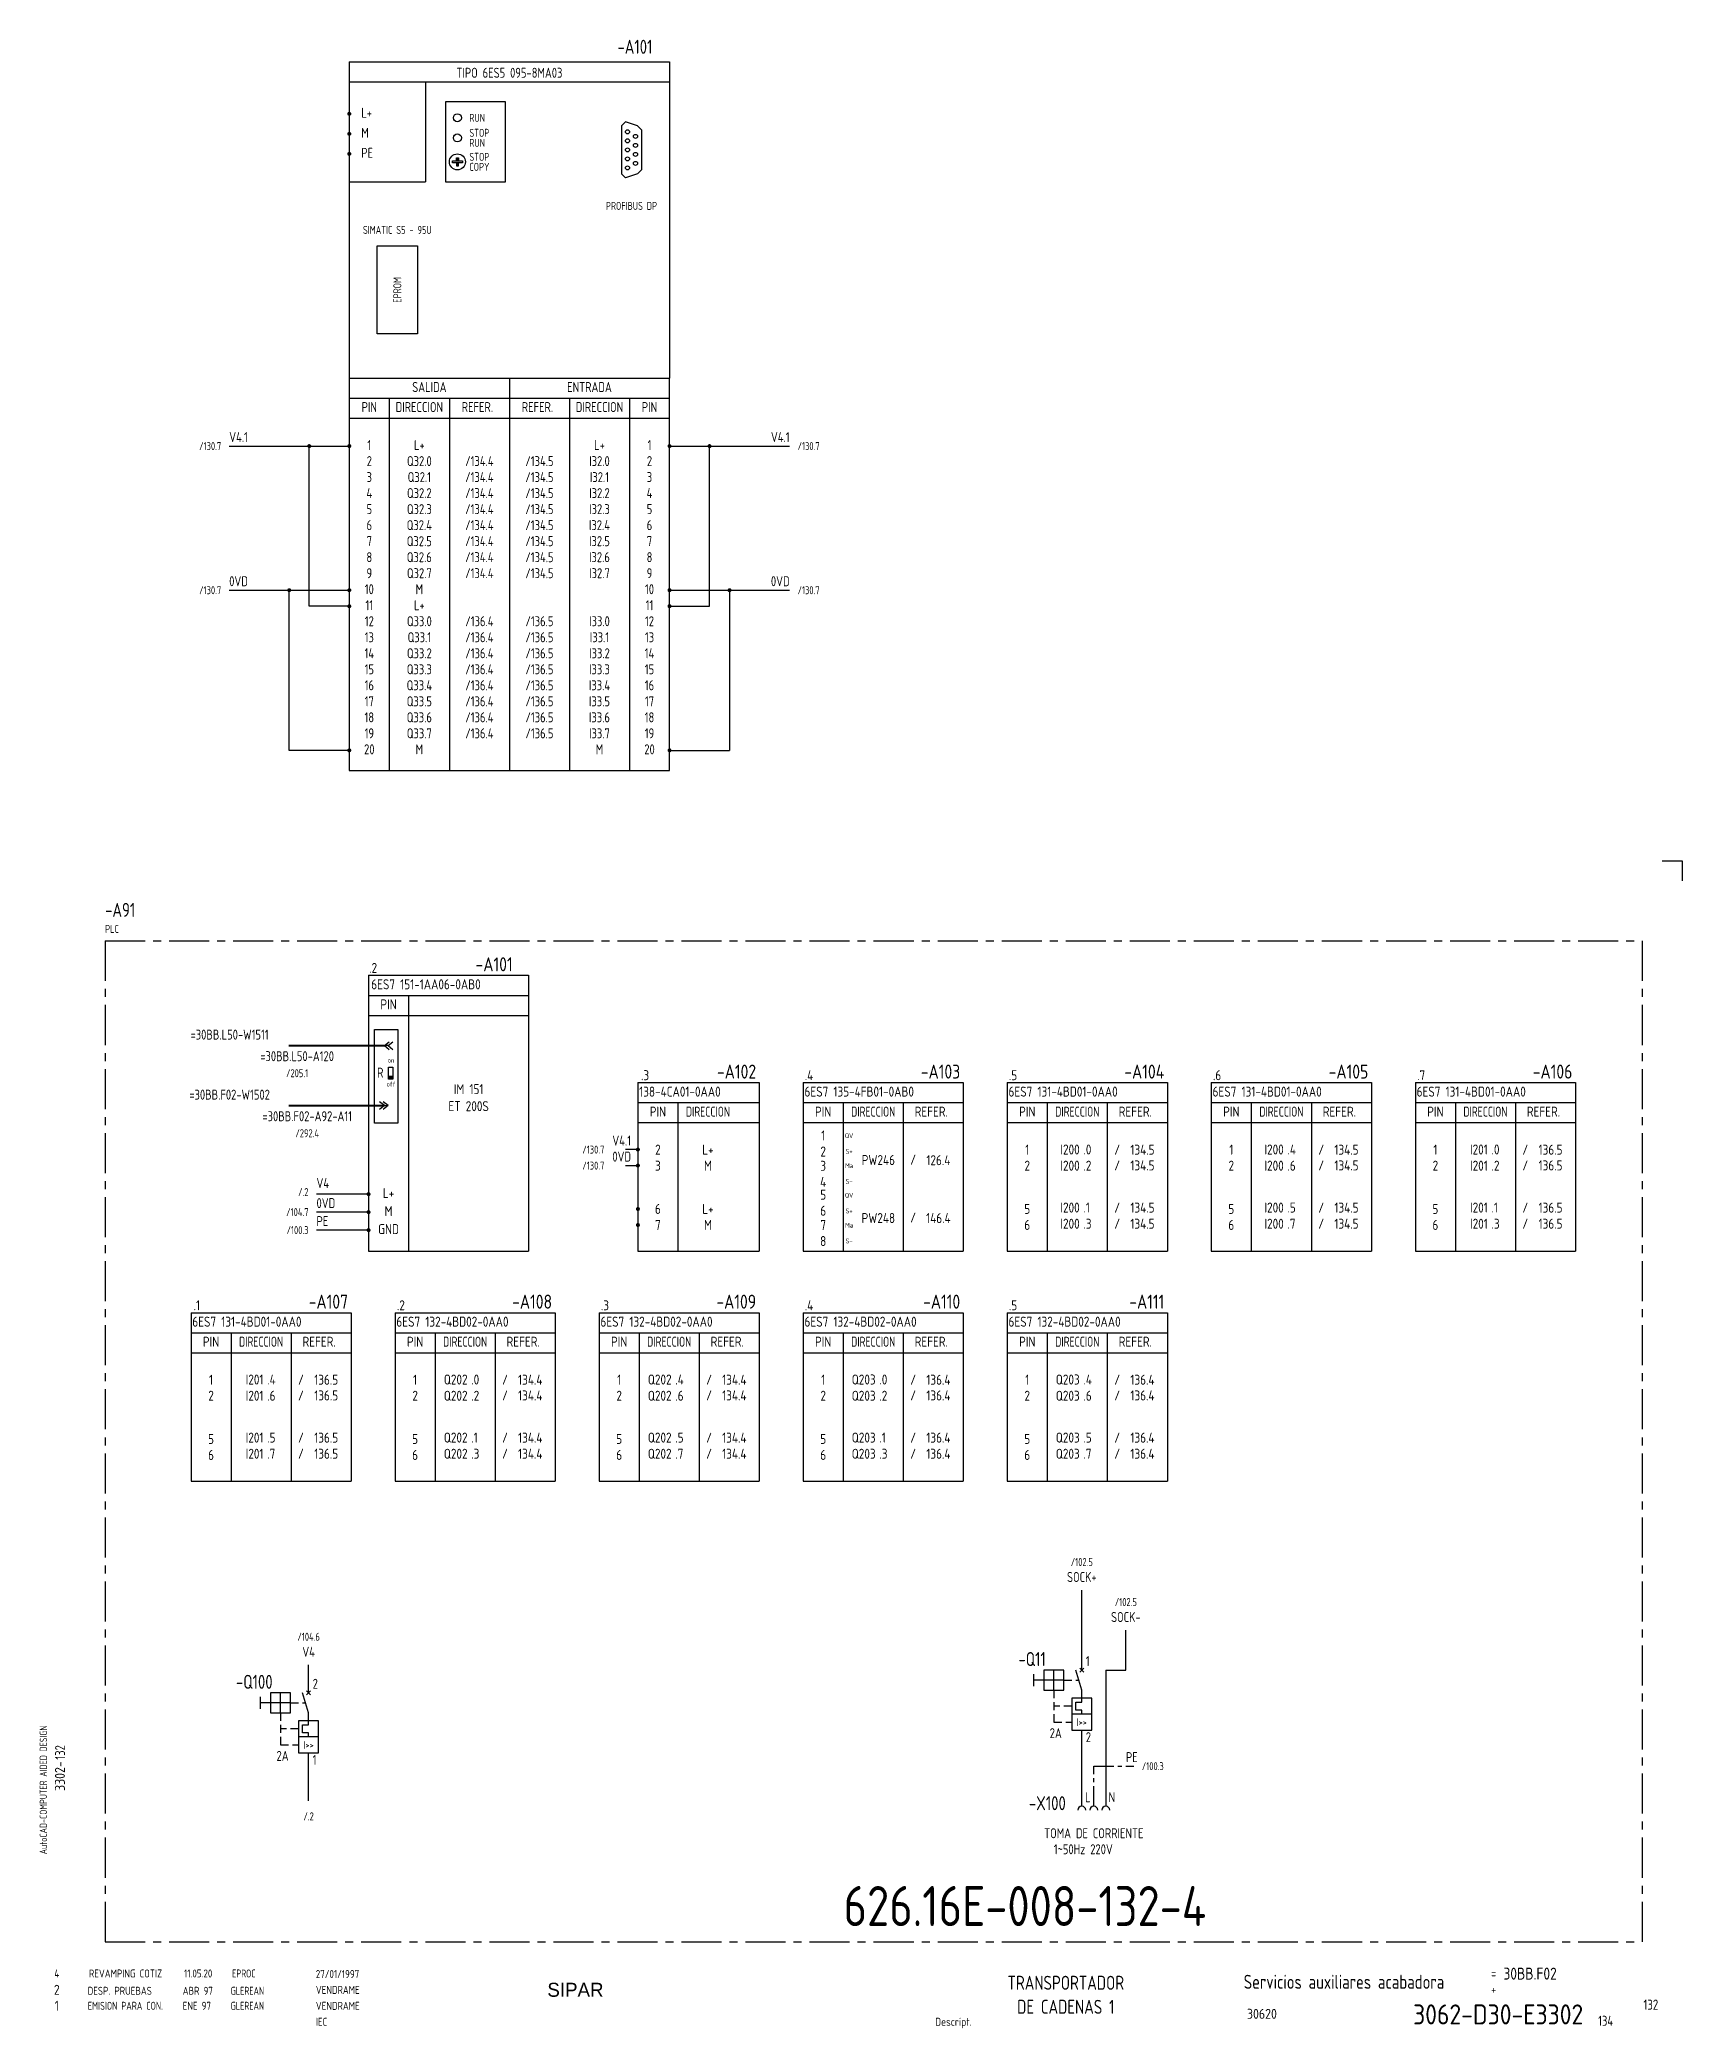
# Model space of a CAD drawing. Extents: x 10 to 893, y 5 to 502.
# Drawn here: x 482.6 to 893, y 5.4 to 502.1 of the extents above; entities that cross this region are included whole.
import ezdxf
from ezdxf.enums import TextEntityAlignment as Align

# ---------------------------------------------------------------- set-up
doc = ezdxf.new("R2010")
doc.units = 0
doc.header["$LTSCALE"] = 8
doc.header["$MEASUREMENT"] = 0
for name, pattern in [('CENTER', [2, 1.25, -0.25, 0.25, -0.25]), ('CENTER12', [1, 0.625, -0.125, 0.125, -0.125]), ('HIDDEN', [0.375, 0.25, -0.125])]:
    doc.linetypes.add(name, pattern=pattern)
doc.layers.get('0').update_dxf_attribs({"linetype": 'CONTINUOUS'})
doc.layers.add('CART', color=7, linetype='CONTINUOUS')
doc.styles.add('DIN', font='DIN', dxfattribs={"width": 0.85})
doc.styles.add('UNIV', font='UNIV')

msp = doc.modelspace()

# ---------------------------------------------------------------- texts
at = {"color": 3, "style": 'DIN', "width": 0.8}
for s, p in [('-A101', (626.95, 498.61)), ('-A91', (498.95, 283))]:
    msp.add_text(s, height=3.5, dxfattribs=at).set_placement(p)
at = {"style": 'DIN'}
for s, height, width, p in [('TIPO 6ES5 095-8MA03', 2.5, 0.8, (599.95, 492.61)), ('PROFIBUS DP', 2, 0.8, (630.45, 459.61)), ('SIMATIC S5 - 95U', 2, 0.8, (571.95, 453.61)), ('SALIDA', 2.5, 0.8, (579.95, 414.11)), ('ENTRADA', 2.5, 0.8, (619.95, 414.11)), ('PIN', 2.5, 0.8, (564.95, 409.11)), ('DIRECCION', 2.5, 0.8, (577.45, 409.11)), ('REFER.', 2.5, 0.8, (591.95, 409.11)), ('REFER.', 2.5, 0.8, (606.95, 409.11)), ('DIRECCION', 2.5, 0.8, (622.45, 409.11)), ('PIN', 2.5, 0.8, (634.95, 409.11)), ('2', 2.5, 0.8, (564.95, 395.61)), ('1', 2.5, 0.8, (564.95, 399.61)), ('Q32.0', 2.5, 0.8, (577.45, 395.61)), ('L+', 2.5, 0.8, (577.45, 399.61)), ('/134.4', 2.5, 0.8, (592.45, 395.61)), ('/134.5', 2.5, 0.8, (607.45, 395.61)), ('I32.0', 2.5, 0.8, (622.45, 395.61)), ('L+', 2.5, 0.8, (622.45, 399.61)), ('2', 2.5, 0.8, (634.95, 395.61)), ('1', 2.5, 0.8, (634.95, 399.61)), ('3', 2.5, 0.8, (564.95, 391.61)), ('Q32.1', 2.5, 0.8, (577.45, 391.61)), ('/134.4', 2.5, 0.8, (592.45, 391.61)), ('/134.5', 2.5, 0.8, (607.45, 391.61)), ('I32.1', 2.5, 0.8, (622.45, 391.61)), ('3', 2.5, 0.8, (634.95, 391.61)), ('4', 2.5, 0.8, (564.95, 387.61)), ('Q32.2', 2.5, 0.8, (577.45, 387.61)), ('/134.4', 2.5, 0.8, (592.45, 387.61)), ('/134.5', 2.5, 0.8, (607.45, 387.61)), ('I32.2', 2.5, 0.8, (622.45, 387.61)), ('4', 2.5, 0.8, (634.95, 387.61)), ('5', 2.5, 0.8, (564.95, 383.61)), ('Q32.3', 2.5, 0.8, (577.45, 383.61)), ('/134.4', 2.5, 0.8, (592.45, 383.61)), ('/134.5', 2.5, 0.8, (607.45, 383.61)), ('I32.3', 2.5, 0.8, (622.45, 383.61)), ('5', 2.5, 0.8, (634.95, 383.61)), ('7', 2.5, 0.8, (564.95, 375.61)), ('6', 2.5, 0.8, (564.95, 379.61)), ('Q32.4', 2.5, 0.8, (577.45, 379.61)), ('Q32.5', 2.5, 0.8, (577.45, 375.61)), ('/134.4', 2.5, 0.8, (592.45, 379.61)), ('/134.4', 2.5, 0.8, (592.45, 375.61)), ('/134.5', 2.5, 0.8, (607.45, 379.61)), ('/134.5', 2.5, 0.8, (607.45, 375.61)), ('I32.4', 2.5, 0.8, (622.45, 379.61)), ('I32.5', 2.5, 0.8, (622.45, 375.61)), ('7', 2.5, 0.8, (634.95, 375.61)), ('6', 2.5, 0.8, (634.95, 379.61)), ('8', 2.5, 0.8, (564.95, 371.61)), ('Q32.6', 2.5, 0.8, (577.45, 371.61)), ('/134.4', 2.5, 0.8, (592.45, 371.61)), ('/134.5', 2.5, 0.8, (607.45, 371.61)), ('I32.6', 2.5, 0.8, (622.45, 371.61)), ('8', 2.5, 0.8, (634.95, 371.61)), ('9', 2.5, 0.8, (564.95, 367.61)), ('Q32.7', 2.5, 0.8, (577.45, 367.61)), ('/134.4', 2.5, 0.8, (592.45, 367.61)), ('/134.5', 2.5, 0.8, (607.45, 367.61)), ('I32.7', 2.5, 0.8, (622.45, 367.61)), ('9', 2.5, 0.8, (634.95, 367.61)), ('10', 2.5, 0.8, (564.95, 363.61)), ('M', 2.5, 0.8, (577.45, 363.61)), ('10', 2.5, 0.8, (634.95, 363.61)), ('12', 2.5, 0.8, (564.95, 355.61)), ('11', 2.5, 0.8, (564.95, 359.61)), ('Q33.0', 2.5, 0.8, (577.45, 355.61)), ('L+', 2.5, 0.8, (577.45, 359.61)), ('/136.4', 2.5, 0.8, (592.45, 355.61)), ('/136.5', 2.5, 0.8, (607.45, 355.61)), ('I33.0', 2.5, 0.8, (622.45, 355.61)), ('12', 2.5, 0.8, (634.95, 355.61)), ('11', 2.5, 0.8, (634.95, 359.61)), ('13', 2.5, 0.8, (564.95, 351.61)), ('Q33.1', 2.5, 0.8, (577.45, 351.61)), ('/136.4', 2.5, 0.8, (592.45, 351.61)), ('/136.5', 2.5, 0.8, (607.45, 351.61)), ('I33.1', 2.5, 0.8, (622.45, 351.61)), ('13', 2.5, 0.8, (634.95, 351.61)), ('14', 2.5, 0.8, (564.95, 347.61)), ('Q33.2', 2.5, 0.8, (577.45, 347.61)), ('/136.4', 2.5, 0.8, (592.45, 347.61)), ('/136.5', 2.5, 0.8, (607.45, 347.61)), ('I33.2', 2.5, 0.8, (622.45, 347.61)), ('14', 2.5, 0.8, (634.95, 347.61)), ('15', 2.5, 0.8, (564.95, 343.61)), ('Q33.3', 2.5, 0.8, (577.45, 343.61)), ('/136.4', 2.5, 0.8, (592.45, 343.61)), ('/136.5', 2.5, 0.8, (607.45, 343.61)), ('I33.3', 2.5, 0.8, (622.45, 343.61)), ('15', 2.5, 0.8, (634.95, 343.61)), ('16', 2.5, 0.8, (564.95, 339.61)), ('17', 2.5, 0.8, (564.95, 335.61)), ('Q33.4', 2.5, 0.8, (577.45, 339.61)), ('Q33.5', 2.5, 0.8, (577.45, 335.61)), ('/136.4', 2.5, 0.8, (592.45, 339.61)), ('/136.4', 2.5, 0.8, (592.45, 335.61)), ('/136.5', 2.5, 0.8, (607.45, 339.61)), ('/136.5', 2.5, 0.8, (607.45, 335.61)), ('I33.4', 2.5, 0.8, (622.45, 339.61)), ('I33.5', 2.5, 0.8, (622.45, 335.61)), ('16', 2.5, 0.8, (634.95, 339.61)), ('17', 2.5, 0.8, (634.95, 335.61)), ('18', 2.5, 0.8, (564.95, 331.61)), ('Q33.6', 2.5, 0.8, (577.45, 331.61)), ('/136.4', 2.5, 0.8, (592.45, 331.61)), ('/136.5', 2.5, 0.8, (607.45, 331.61)), ('I33.6', 2.5, 0.8, (622.45, 331.61)), ('18', 2.5, 0.8, (634.95, 331.61)), ('19', 2.5, 0.8, (564.95, 327.61)), ('Q33.7', 2.5, 0.8, (577.45, 327.61)), ('/136.4', 2.5, 0.8, (592.45, 327.61)), ('/136.5', 2.5, 0.8, (607.45, 327.61)), ('I33.7', 2.5, 0.8, (622.45, 327.61)), ('19', 2.5, 0.8, (634.95, 327.61)), ('20', 2.5, 0.8, (564.95, 323.61)), ('M', 2.5, 0.8, (577.45, 323.61)), ('M', 2.5, 0.8, (622.45, 323.61)), ('20', 2.5, 0.8, (634.95, 323.61)), ('.2', 2.5, 0.85, (565.91, 269.01)), ('PIN', 2.5, 0.85, (569.76, 259.91)), ('=30BB.L50-W1511', 2.5, 0.8, (530.05, 252.35)), ('=30BB.L50-A120', 2.5, 0.8, (546.92, 246.96)), ('/205.1', 2, 0.8, (546.92, 242.96)), ('R', 2.5, 0.8, (567.69, 242.84)), ('on', 1.2, 0.8, (570.39, 246.59)), ('.3', 2.5, 0.85, (633.84, 242.21)), ('.4', 2.5, 0.85, (674.8, 242.21)), ('.5', 2.5, 0.85, (725.77, 242.21)), ('.6', 2.5, 0.85, (776.75, 242.21)), ('.7', 2.5, 0.85, (827.73, 242.21)), ('=30BB.F02-W1502', 2.5, 0.8, (530.05, 237.35)), ('off', 1.2, 0.8, (570.39, 240.62)), ('IM 151', 2.5, 0.85, (589.76, 238.73)), ('=30BB.F02-A92-A11', 2.5, 0.8, (549.44, 231.96)), ('ET 200S', 2.5, 0.85, (589.76, 234.47)), ('PIN', 2.5, 0.85, (637.05, 233.11)), ('PIN', 2.5, 0.85, (678.34, 233.11)), ('REFER.', 2.5, 0.85, (705.34, 233.11)), ('PIN', 2.5, 0.85, (729.32, 233.11)), ('REFER.', 2.5, 0.85, (756.32, 233.11)), ('PIN', 2.5, 0.85, (780.3, 233.11)), ('REFER.', 2.5, 0.85, (807.3, 233.11)), ('PIN', 2.5, 0.85, (831.28, 233.11)), ('REFER.', 2.5, 0.85, (858.28, 233.11)), ('/292.4', 2, 0.8, (549.44, 227.96)), ('1', 2.5, 0.85, (678.34, 227.15)), ('QV', 1.2, 0.85, (684.82, 227.76)), ('2', 2.5, 0.85, (637.05, 223.61)), ('L+', 2.5, 0.85, (649.55, 223.61)), ('2', 2.5, 0.85, (678.34, 223.15)), ('S+', 1.2, 0.85, (684.82, 223.83)), ('/', 2.5, 0.85, (700.81, 221.11)), ('1', 2.5, 0.85, (729.32, 223.61)), ('/', 2.5, 0.85, (751.79, 223.6)), ('134.5', 2.5, 0.85, (758.1, 223.6)), ('1', 2.5, 0.85, (780.3, 223.61)), ('/', 2.5, 0.85, (802.76, 223.6)), ('134.5', 2.5, 0.85, (809.07, 223.6)), ('1', 2.5, 0.85, (831.28, 223.61)), ('/', 2.5, 0.85, (853.74, 223.6)), ('136.5', 2.5, 0.85, (860.05, 223.6)), ('3', 2.5, 0.85, (637.05, 219.61)), ('M', 2.5, 0.85, (649.55, 219.61)), ('3', 2.5, 0.85, (678.34, 219.57)), ('Ma', 1.2, 0.85, (684.82, 220.26)), ('126.4', 2.5, 0.85, (707.12, 220.98)), ('2', 2.5, 0.85, (729.32, 219.61)), ('/', 2.5, 0.85, (751.79, 219.67)), ('134.5', 2.5, 0.85, (758.1, 219.67)), ('2', 2.5, 0.85, (780.3, 219.61)), ('/', 2.5, 0.85, (802.76, 219.67)), ('134.5', 2.5, 0.85, (809.07, 219.67)), ('2', 2.5, 0.85, (831.28, 219.61)), ('/', 2.5, 0.85, (853.74, 219.67)), ('136.5', 2.5, 0.85, (860.05, 219.67)), ('L+', 2.5, 0.85, (569.76, 212.76)), ('4', 2.5, 0.85, (678.34, 215.57)), ('5', 2.5, 0.85, (678.34, 212.35)), ('QV', 1.2, 0.85, (684.82, 212.88)), ('S-', 1.2, 0.85, (684.82, 216.33)), ('M', 2.5, 0.85, (569.76, 208.26)), ('6', 2.5, 0.85, (637.05, 208.81)), ('L+', 2.5, 0.85, (649.55, 208.81)), ('6', 2.5, 0.85, (678.34, 208.35)), ('S+', 1.2, 0.85, (684.82, 208.95)), ('/', 2.5, 0.85, (700.81, 206.65)), ('146.4', 2.5, 0.85, (707.12, 206.51)), ('5', 2.5, 0.85, (729.32, 208.81)), ('/', 2.5, 0.85, (751.79, 209.13)), ('134.5', 2.5, 0.85, (758.1, 209.13)), ('5', 2.5, 0.85, (780.3, 208.81)), ('/', 2.5, 0.85, (802.76, 209.13)), ('134.5', 2.5, 0.85, (809.07, 209.13)), ('5', 2.5, 0.85, (831.28, 208.81)), ('/', 2.5, 0.85, (853.74, 209.13)), ('136.5', 2.5, 0.85, (860.05, 209.13)), ('GND', 2.5, 0.85, (569.76, 203.76)), ('7', 2.5, 0.85, (637.05, 204.81)), ('M', 2.5, 0.85, (649.55, 204.81)), ('7', 2.5, 0.85, (678.34, 204.78)), ('Ma', 1.2, 0.85, (684.82, 205.38)), ('6', 2.5, 0.85, (729.32, 204.81)), ('/', 2.5, 0.85, (751.79, 205.11)), ('134.5', 2.5, 0.85, (758.1, 205.11)), ('6', 2.5, 0.85, (780.3, 204.81)), ('/', 2.5, 0.85, (802.76, 205.11)), ('134.5', 2.5, 0.85, (809.07, 205.11)), ('6', 2.5, 0.85, (831.28, 204.81)), ('/', 2.5, 0.85, (853.74, 205.11)), ('136.5', 2.5, 0.85, (860.05, 205.11)), ('8', 2.5, 0.85, (678.34, 200.78)), ('S-', 1.2, 0.85, (684.82, 201.45)), ('.1', 2.5, 0.85, (521.86, 184.74)), ('.2', 2.5, 0.85, (572.84, 184.74)), ('.3', 2.5, 0.85, (623.82, 184.74)), ('.4', 2.5, 0.85, (674.8, 184.74)), ('.5', 2.5, 0.85, (725.77, 184.74)), ('PIN', 2.5, 0.85, (525.41, 175.64)), ('REFER.', 2.5, 0.85, (552.41, 175.64)), ('PIN', 2.5, 0.85, (576.39, 175.64)), ('REFER.', 2.5, 0.85, (603.39, 175.64)), ('PIN', 2.5, 0.85, (627.37, 175.64)), ('REFER.', 2.5, 0.85, (654.37, 175.64)), ('PIN', 2.5, 0.85, (678.34, 175.64)), ('REFER.', 2.5, 0.85, (705.34, 175.64)), ('PIN', 2.5, 0.85, (729.32, 175.64)), ('REFER.', 2.5, 0.85, (756.32, 175.64)), ('2', 2.5, 0.85, (525.41, 162.14)), ('1', 2.5, 0.85, (525.41, 166.14)), ('/', 2.5, 0.85, (547.87, 166.14)), ('/', 2.5, 0.85, (547.87, 162.21)), ('136.5', 2.5, 0.85, (554.18, 166.14)), ('136.5', 2.5, 0.85, (554.18, 162.21)), ('2', 2.5, 0.85, (576.39, 162.14)), ('1', 2.5, 0.85, (576.39, 166.14)), ('/', 2.5, 0.85, (598.85, 166.14)), ('/', 2.5, 0.85, (598.85, 162.21)), ('134.4', 2.5, 0.85, (605.16, 166.14)), ('134.4', 2.5, 0.85, (605.16, 162.21)), ('2', 2.5, 0.85, (627.37, 162.14)), ('1', 2.5, 0.85, (627.37, 166.14)), ('/', 2.5, 0.85, (649.83, 166.14)), ('/', 2.5, 0.85, (649.83, 162.21)), ('134.4', 2.5, 0.85, (656.14, 166.14)), ('134.4', 2.5, 0.85, (656.14, 162.21)), ('2', 2.5, 0.85, (678.34, 162.14)), ('1', 2.5, 0.85, (678.34, 166.14)), ('/', 2.5, 0.85, (700.81, 166.14)), ('/', 2.5, 0.85, (700.81, 162.21)), ('136.4', 2.5, 0.85, (707.12, 166.14)), ('136.4', 2.5, 0.85, (707.12, 162.21)), ('2', 2.5, 0.85, (729.32, 162.14)), ('1', 2.5, 0.85, (729.32, 166.14)), ('/', 2.5, 0.85, (751.79, 166.14)), ('/', 2.5, 0.85, (751.79, 162.21)), ('136.4', 2.5, 0.85, (758.1, 166.14)), ('136.4', 2.5, 0.85, (758.1, 162.21)), ('/', 2.5, 0.85, (547.87, 151.67)), ('136.5', 2.5, 0.85, (554.18, 151.67)), ('/', 2.5, 0.85, (598.85, 151.67)), ('134.4', 2.5, 0.85, (605.16, 151.67)), ('/', 2.5, 0.85, (649.83, 151.67)), ('134.4', 2.5, 0.85, (656.14, 151.67)), ('/', 2.5, 0.85, (700.81, 151.67)), ('136.4', 2.5, 0.85, (707.12, 151.67)), ('/', 2.5, 0.85, (751.79, 151.67)), ('136.4', 2.5, 0.85, (758.1, 151.67)), ('5', 2.5, 0.85, (525.41, 151.35)), ('6', 2.5, 0.85, (525.41, 147.35)), ('/', 2.5, 0.85, (547.87, 147.65)), ('136.5', 2.5, 0.85, (554.18, 147.65)), ('5', 2.5, 0.85, (576.39, 151.35)), ('6', 2.5, 0.85, (576.39, 147.35)), ('/', 2.5, 0.85, (598.85, 147.65)), ('134.4', 2.5, 0.85, (605.16, 147.65)), ('5', 2.5, 0.85, (627.37, 151.35)), ('6', 2.5, 0.85, (627.37, 147.35)), ('/', 2.5, 0.85, (649.83, 147.65)), ('134.4', 2.5, 0.85, (656.14, 147.65)), ('5', 2.5, 0.85, (678.34, 151.35)), ('6', 2.5, 0.85, (678.34, 147.35)), ('/', 2.5, 0.85, (700.81, 147.65)), ('136.4', 2.5, 0.85, (707.12, 147.65)), ('5', 2.5, 0.85, (729.32, 151.35)), ('6', 2.5, 0.85, (729.32, 147.35)), ('/', 2.5, 0.85, (751.79, 147.65)), ('136.4', 2.5, 0.85, (758.1, 147.65)), ('SOCK+', 2.5, 0.8, (742.95, 116.86)), ('/102.5', 2, 0.8, (742.95, 120.86)), ('SOCK-', 2.5, 0.8, (753.95, 106.86)), ('/102.5', 2, 0.8, (753.95, 110.86)), ('/104.6', 2, 0.8, (549.79, 102.18)), ('V4', 2.5, 0.8, (549.79, 98.18)), ('I>>', 2, 0.8, (742.95, 80.86)), ('I>>', 2, 0.8, (549.79, 75.18)), ('PE', 2.5, 0.8, (755.45, 71.86)), ('L', 2.5, 0.8, (744.45, 61.86)), ('N', 2.5, 0.8, (750.45, 61.86)), ('/.2', 2, 0.8, (549.79, 57.33)), ('TOMA DE CORRIENTE', 2.5, 0.8, (745.95, 52.86))]:
    msp.add_text(s, height=height, dxfattribs=dict(at, width=width)).set_placement(p, align=Align.CENTER)
for s, height, width, p in [('L+', 2.5, 0.8, (562.95, 482.61)), ('RUN', 2, 0.8, (589.95, 481.61)), ('M', 2.5, 0.8, (562.95, 477.61)), ('STOP', 2, 0.8, (589.95, 477.86)), ('RUN', 2, 0.8, (589.95, 475.36)), ('PE', 2.5, 0.8, (562.95, 472.61)), ('STOP', 2, 0.8, (589.95, 471.86)), ('COPY', 2, 0.8, (589.95, 469.36)), ('V4.1', 2.5, 0.8, (529.95, 401.61)), ('/130.7', 2, 0.8, (671.95, 399.61)), ('0VD', 2.5, 0.8, (529.95, 365.61)), ('/130.7', 2, 0.8, (671.95, 363.61)), ('PLC', 2, 0.8, (498.95, 279)), ('6ES7 151-1AA06-0AB0', 2.5, 0.85, (565.43, 264.91)), ('138-4CA01-0AA0', 2.5, 0.85, (632.37, 238.11)), ('6ES7 135-4FB01-0AB0', 2.5, 0.85, (673.67, 238.11)), ('6ES7 131-4BD01-0AA0', 2.5, 0.85, (724.64, 238.11)), ('6ES7 131-4BD01-0AA0', 2.5, 0.85, (775.62, 238.11)), ('6ES7 131-4BD01-0AA0', 2.5, 0.85, (826.6, 238.11)), ('V4.1', 2.5, 0.8, (625.67, 225.88)), ('0VD', 2.5, 0.8, (625.67, 221.88)), ('.0', 2.5, 0.85, (743.36, 223.65)), ('.4', 2.5, 0.85, (794.33, 223.65)), ('.0', 2.5, 0.85, (845.31, 223.65)), ('.2', 2.5, 0.85, (743.36, 219.61)), ('.6', 2.5, 0.85, (794.33, 219.61)), ('.2', 2.5, 0.85, (845.31, 219.61)), ('V4', 2.5, 0.8, (551.76, 215.26)), ('0VD', 2.5, 0.8, (551.76, 210.26)), ('.1', 2.5, 0.85, (743.36, 209.15)), ('.5', 2.5, 0.85, (794.33, 209.15)), ('.1', 2.5, 0.85, (845.31, 209.15)), ('PE', 2.5, 0.8, (551.76, 205.76)), ('.3', 2.5, 0.85, (743.36, 205.11)), ('.7', 2.5, 0.85, (794.33, 205.11)), ('.3', 2.5, 0.85, (845.31, 205.11)), ('6ES7 131-4BD01-0AA0', 2.5, 0.85, (520.73, 180.64)), ('6ES7 132-4BD02-0AA0', 2.5, 0.85, (571.71, 180.64)), ('6ES7 132-4BD02-0AA0', 2.5, 0.85, (622.69, 180.64)), ('6ES7 132-4BD02-0AA0', 2.5, 0.85, (673.67, 180.64)), ('6ES7 132-4BD02-0AA0', 2.5, 0.85, (724.64, 180.64)), ('.4', 2.5, 0.85, (539.44, 166.19)), ('.6', 2.5, 0.85, (539.44, 162.14)), ('.0', 2.5, 0.85, (590.42, 166.19)), ('.2', 2.5, 0.85, (590.42, 162.14)), ('.4', 2.5, 0.85, (641.4, 166.19)), ('.6', 2.5, 0.85, (641.4, 162.14)), ('.0', 2.5, 0.85, (692.38, 166.19)), ('.2', 2.5, 0.85, (692.38, 162.14)), ('.4', 2.5, 0.85, (743.36, 166.19)), ('.6', 2.5, 0.85, (743.36, 162.14)), ('.5', 2.5, 0.85, (539.44, 151.69)), ('.1', 2.5, 0.85, (590.42, 151.69)), ('.5', 2.5, 0.85, (641.4, 151.69)), ('.1', 2.5, 0.85, (692.38, 151.69)), ('.5', 2.5, 0.85, (743.36, 151.69)), ('.7', 2.5, 0.85, (539.44, 147.65)), ('.3', 2.5, 0.85, (590.42, 147.65)), ('.7', 2.5, 0.85, (641.4, 147.65)), ('.3', 2.5, 0.85, (692.38, 147.65)), ('.7', 2.5, 0.85, (743.36, 147.65)), ('1', 2.5, 0.8, (743.95, 95.86)), ('2', 2.5, 0.8, (550.79, 90.18)), ('2', 2.5, 0.8, (743.95, 76.86)), ('1', 2.5, 0.8, (550.79, 71.18)), ('/100.3', 2, 0.8, (757.95, 69.86)), ('1~50Hz 220V', 2.5, 0.8, (735.95, 48.86)), ('134', 2.5, 0.8, (871.95, 6))]:
    msp.add_text(s, height=height, dxfattribs=dict(at, width=width)).set_placement(p)
at = {"style": 'DIN', "width": 0.8}
msp.add_text('EPROM', height=2, rotation=90, dxfattribs=at).set_placement((572.95, 439.61), align=Align.CENTER)
at = {"style": 'DIN'}
for s, height, width, p in [('V4.1', 2.5, 0.8, (669.95, 401.61)), ('/130.7', 2, 0.8, (527.95, 399.61)), ('0VD', 2.5, 0.8, (669.95, 365.61)), ('/130.7', 2, 0.8, (527.95, 363.61)), ('/130.7', 2, 0.8, (623.67, 223.88)), ('I200', 2.5, 0.85, (742.42, 223.65)), ('I200', 2.5, 0.85, (793.4, 223.65)), ('I201', 2.5, 0.85, (844.38, 223.65)), ('/130.7', 2, 0.8, (623.67, 219.88)), ('I200', 2.5, 0.85, (742.42, 219.61)), ('I200', 2.5, 0.85, (793.4, 219.61)), ('I201', 2.5, 0.85, (844.38, 219.61)), ('/.2', 2, 0.8, (549.76, 213.26)), ('/104.7', 2, 0.8, (549.76, 208.26)), ('I200', 2.5, 0.85, (742.42, 209.15)), ('I200', 2.5, 0.85, (793.4, 209.15)), ('I201', 2.5, 0.85, (844.38, 209.15)), ('/100.3', 2, 0.8, (549.76, 203.76)), ('I200', 2.5, 0.85, (742.42, 205.11)), ('I200', 2.5, 0.85, (793.4, 205.11)), ('I201', 2.5, 0.85, (844.38, 205.11)), ('I201', 2.5, 0.85, (538.51, 166.19)), ('I201', 2.5, 0.85, (538.51, 162.14)), ('Q202', 2.5, 0.85, (589.49, 166.19)), ('Q202', 2.5, 0.85, (589.49, 162.14)), ('Q202', 2.5, 0.85, (640.46, 166.19)), ('Q202', 2.5, 0.85, (640.46, 162.14)), ('Q203', 2.5, 0.85, (691.44, 166.19)), ('Q203', 2.5, 0.85, (691.44, 162.14)), ('Q203', 2.5, 0.85, (742.42, 166.19)), ('Q203', 2.5, 0.85, (742.42, 162.14)), ('I201', 2.5, 0.85, (538.51, 151.69)), ('Q202', 2.5, 0.85, (589.49, 151.69)), ('Q202', 2.5, 0.85, (640.46, 151.69)), ('Q203', 2.5, 0.85, (691.44, 151.69)), ('Q203', 2.5, 0.85, (742.42, 151.69)), ('I201', 2.5, 0.85, (538.51, 147.65)), ('Q202', 2.5, 0.85, (589.49, 147.65)), ('Q202', 2.5, 0.85, (640.46, 147.65)), ('Q203', 2.5, 0.85, (691.44, 147.65)), ('Q203', 2.5, 0.85, (742.42, 147.65)), ('2A', 2.5, 0.8, (737.95, 77.86)), ('2A', 2.5, 0.8, (544.79, 72.18))]:
    msp.add_text(s, height=height, dxfattribs=dict(at, width=width)).set_placement(p, align=Align.RIGHT)
at = {"color": 3, "style": 'DIN'}
for s, height, width, p in [('-A101', 3.5, 0.85, (600.76, 269.41)), ('-A102', 3.5, 0.85, (661.59, 242.61)), ('-A103', 3.5, 0.85, (712.57, 242.61)), ('-A104', 3.5, 0.85, (763.55, 242.61)), ('-A105', 3.5, 0.85, (814.53, 242.61)), ('-A106', 3.5, 0.85, (865.51, 242.61)), ('-A107', 3.5, 0.85, (559.64, 185.14)), ('-A108', 3.5, 0.85, (610.62, 185.14)), ('-A109', 3.5, 0.85, (661.59, 185.14)), ('-A110', 3.5, 0.85, (712.57, 185.14)), ('-A111', 3.5, 0.85, (763.55, 185.14)), ('-Q11', 3.5, 0.8, (733.95, 95.86)), ('-Q100', 3.5, 0.8, (540.79, 90.18)), ('-X100', 3.5, 0.8, (738.95, 59.86)), ('132', 2.56, 0.8, (886.95, 10))]:
    msp.add_text(s, height=height, dxfattribs=dict(at, width=width)).set_placement(p, align=Align.RIGHT)
at = {"style": 'DIN', "width": 0.596129}
for p, p2 in [((644.05, 233.11), (655.05, 233.11)), ((685.34, 233.11), (696.34, 233.11)), ((736.32, 233.11), (747.32, 233.11)), ((787.3, 233.11), (798.3, 233.11)), ((838.28, 233.11), (849.28, 233.11)), ((532.41, 175.64), (543.41, 175.64)), ((583.39, 175.64), (594.39, 175.64)), ((634.37, 175.64), (645.37, 175.64)), ((685.34, 175.64), (696.34, 175.64)), ((736.32, 175.64), (747.32, 175.64))]:
    msp.add_text('DIRECCION', height=2.5, dxfattribs=at).set_placement(p, p2, align=Align.FIT)
at = {"style": 'DIN', "width": 0.85}
for s, p in [('PW246', (692.12, 220.27)), ('PW248', (692.12, 205.78))]:
    msp.add_text(s, height=2.5, dxfattribs=at).set_placement(p, align=Align.BOTTOM_CENTER)
at = {"style": 'DIN', "width": 0.8}
msp.add_text('132', height=2.5, rotation=90, dxfattribs=at).set_placement((488.95, 72.5))
at = {"linetype": 'Continuous', "style": 'DIN'}
for s, width, p in [('4', 0.85, (486.27, 18.07)), ('REVAMPING COTIZ', 0.85, (494.9, 18.07)), ('11.05.20', 0.85, (518.65, 18.07)), ('EPROC', 0.7, (530.65, 18.07)), ('DESP. PRUEBAS', 0.85, (494.58, 13.75)), ('ABR 97', 0.85, (518.33, 13.75)), ('GLEREAN', 0.7, (530.33, 13.75))]:
    msp.add_text(s, height=2, dxfattribs=dict(at, width=width)).set_placement(p)
at = {"color": 3, "style": 'DIN', "width": 0.8}
for s, p in [('TRANSPORTADOR', (738.95, 15)), ('DE CADENAS 1', (738.95, 9))]:
    msp.add_text(s, height=3.5, dxfattribs=at).set_placement(p, align=Align.CENTER)
at = {"color": 2, "insert": (683.42, 40.92), "char_height": 10, "width": 111.0411, "attachment_point": 1, "style": 'DIN'}
msp.add_mtext('626.16E-008-132-4', dxfattribs=at)
at = {"layer": 'CART', "color": 2, "linetype": 'Continuous', "style": 'UNIV'}
msp.add_text('SIPAR', height=3.5, dxfattribs=at).set_placement((616.45, 13.25), align=Align.CENTER)

# ---------------------------------------------------------------- blocks, each defined once
blk = doc.blocks.new('WB-FG100')
at = {"layer": 'CART', "color": 1}
for p, q in [((415, 297), (420, 297)), ((420, 297), (420, 292))]:
    blk.add_line(p, q, dxfattribs=at)
at = {"layer": 'CART', "color": 1, "style": 'DIN', "width": 0.8}
blk.add_text('AutoCAD-COMPUTER AIDED DESIGN', height=1.8, rotation=90, dxfattribs=at).set_placement((11.47, 48.84))
at = {"layer": 'CART', "color": 3, "style": 'DIN', "width": 0.8}
for s, p in [('=', (372.24, 17.91)), ('+', (372.24, 13.87))]:
    blk.add_text(s, height=2.5, dxfattribs=at).set_placement(p)
at = {"layer": 'CART', "color": 7, "style": 'DIN', "width": 0.9}
blk.add_attdef('FILE', text='', height=2.5, rotation=90, dxfattribs=at).set_placement((15.95, 68.38), align=Align.CENTER)
for tag, p in [('MOD-3', (13.92, 19)), ('MOD-2', (13.92, 15)), ('MOD-1', (13.92, 11)), ('NR.COMMESSA', (315, 9))]:
    blk.add_attdef(tag, text='', height=2.5, dxfattribs=at).set_placement(p, align=Align.MIDDLE)
at = {"layer": 'CART', "color": 7, "style": 'DIN'}
for tag, width, p in [('REV-3', 0.9, (21.66, 19)), ('DATA-3', 0.9, (45.37, 19)), ('NOME-3', 0.9, (57.37, 19)), ('REV-2', 0.9, (21.66, 15)), ('DATA-2', 0.9, (45.37, 15)), ('NOME-2', 0.9, (57.37, 15)), ('REV-1', 0.9, (21.66, 11)), ('DATA-1', 0.9, (45.37, 11)), ('NOME-1', 0.7, (57.37, 11))]:
    blk.add_attdef(tag, text='', height=2, dxfattribs=dict(at, width=width)).set_placement(p, align=Align.MIDDLE_LEFT)
at = {"layer": 'CART', "color": 7, "style": 'DIN', "width": 0.9}
for tag, p, height in [('DATA', (78.64, 17.94), 2), ('ESECUTORE', (78.64, 13.97), 2), ('CONTROLLORE', (78.64, 9.99), 2), ('NORMA', (78.64, 6.01), 2), ('SEGUE', (398.93, 5.65), 2.8)]:
    blk.add_attdef(tag, p, '', height=height, dxfattribs=at)
at = {"layer": 'CART', "color": 2, "style": 'DIN', "width": 0.9}
for tag, p in [('TITOLO-1/3', (266.5, 18.23)), ('TITOLO-2/3', (266.5, 13.18)), ('TITOLO-1/2', (266.5, 15.73)), ('TITOLO-2/2', (266.5, 10.68)), ('TITOLO-3/3', (266.5, 8.13))]:
    blk.add_attdef(tag, text='', height=3.5, dxfattribs=at).set_placement(p, align=Align.MIDDLE)
at = {"layer": 'CART', "color": 3, "style": 'DIN', "width": 0.9}
blk.add_attdef('ASSIEME', text='', height=3.5, dxfattribs=at).set_placement((334, 17), align=Align.MIDDLE)
at = {"layer": 'CART', "color": 3, "style": 'DIN', "width": 0.85}
for tag, p in [('=', (375.33, 16.63)), ('+', (375.33, 12.76))]:
    blk.add_attdef(tag, text='', height=3, dxfattribs=at).set_placement(p, align=Align.BOTTOM_LEFT)
at = {"layer": 'CART', "color": 2, "style": 'DIN', "width": 0.9}
blk.add_attdef('DISEGNO', text='', height=5, dxfattribs=at).set_placement((395.27, 6.35), align=Align.RIGHT)
at = {"layer": 'CART', "color": 3, "style": 'DIN', "width": 0.9}
blk.add_attdef('FOGLIO', text='', height=2.8, dxfattribs=at).set_placement((414.2, 9.56), align=Align.RIGHT)
at = {"layer": 'CART', "color": 1, "style": 'DIN', "width": 0.9}
blk.add_attdef('TIPOLOGIA', (233.37, 6), '', height=2, dxfattribs=at)

# ---------------------------------------------------------------- hatches: boundary and pattern name
at = {"linetype": 'Continuous'}
h = msp.add_hatch(dxfattribs=at)
h.set_pattern_fill('ANSI31', color=256)
h.set_pattern_definition([(45, (436.37727, 26.81827), (-0.08838835, 0.08838835), [])])
h.paths.add_polyline_path([(569.75, 243.24), (569.75, 242.44), (570.84, 242.44), (570.84, 243.24)])

# ---------------------------------------------------------------- linework, layer by layer
at = {"color": 3}
for p, q in [((559.95, 496.61), (639.95, 496.61)), ((559.95, 496.61), (559.95, 417.61)), ((639.95, 496.61), (639.95, 417.61)), ((559.95, 491.61), (639.95, 491.61)), ((578.95, 491.61), (578.95, 466.61)), ((559.95, 466.61), (578.95, 466.61)), ((559.95, 417.61), (559.95, 319.61)), ((559.95, 417.61), (639.95, 417.61)), ((599.95, 417.61), (599.95, 319.61)), ((639.95, 319.61), (639.95, 417.61)), ((559.95, 412.61), (639.95, 412.61)), ((569.95, 412.61), (569.95, 319.61)), ((584.95, 412.61), (584.95, 319.61)), ((614.95, 412.61), (614.95, 319.61)), ((629.95, 412.61), (629.95, 319.61)), ((559.95, 407.61), (639.95, 407.61)), ((559.95, 319.61), (639.95, 319.61)), ((564.76, 268.41), (564.76, 199.47)), ((564.76, 268.41), (604.76, 268.41)), ((604.76, 268.41), (604.76, 199.47)), ((564.76, 263.41), (604.76, 263.41)), ((574.76, 263.41), (574.76, 199.47)), ((564.76, 258.41), (604.76, 258.41)), ((632.05, 241.61), (632.05, 199.47)), ((632.05, 241.61), (662.37, 241.61)), ((662.37, 241.61), (662.37, 199.47)), ((673.34, 241.61), (673.34, 199.47)), ((673.34, 241.61), (713.34, 241.61)), ((713.34, 241.61), (713.34, 199.47)), ((724.32, 241.61), (724.32, 199.47)), ((724.32, 241.61), (764.32, 241.61)), ((764.32, 241.61), (764.32, 199.47)), ((775.3, 241.61), (775.3, 199.47)), ((775.3, 241.61), (815.3, 241.61)), ((815.3, 241.61), (815.3, 199.47)), ((826.28, 241.61), (826.28, 199.47)), ((826.28, 241.61), (866.28, 241.61)), ((866.28, 241.61), (866.28, 199.47)), ((632.05, 236.61), (662.37, 236.61)), ((642.05, 236.61), (642.05, 199.47)), ((673.34, 236.61), (713.34, 236.61)), ((683.34, 236.61), (683.34, 199.47)), ((698.34, 236.61), (698.34, 199.47)), ((724.32, 236.61), (764.32, 236.61)), ((734.32, 236.61), (734.32, 199.47)), ((749.32, 236.61), (749.32, 199.47)), ((775.3, 236.61), (815.3, 236.61)), ((785.3, 236.61), (785.3, 199.47)), ((800.3, 236.61), (800.3, 199.47)), ((826.28, 236.61), (866.28, 236.61)), ((836.28, 236.61), (836.28, 199.47)), ((851.28, 236.61), (851.28, 199.47)), ((632.05, 231.61), (662.37, 231.61)), ((673.34, 231.61), (713.34, 231.61)), ((724.32, 231.61), (764.32, 231.61)), ((775.3, 231.61), (815.3, 231.61)), ((826.28, 231.61), (866.28, 231.61)), ((564.76, 199.47), (604.76, 199.47)), ((632.05, 199.47), (662.37, 199.47)), ((673.34, 199.47), (713.34, 199.47)), ((724.32, 199.47), (764.32, 199.47)), ((775.3, 199.47), (815.3, 199.47)), ((826.28, 199.47), (866.28, 199.47)), ((520.41, 184.14), (520.41, 142.01)), ((520.41, 184.14), (560.41, 184.14)), ((560.41, 184.14), (560.41, 142.01)), ((571.39, 184.14), (571.39, 142.01)), ((571.39, 184.14), (611.39, 184.14)), ((611.39, 184.14), (611.39, 142.01)), ((622.37, 184.14), (662.37, 184.14)), ((622.37, 184.14), (622.37, 142.01)), ((662.37, 184.14), (662.37, 142.01)), ((673.34, 184.14), (713.34, 184.14)), ((673.34, 184.14), (673.34, 142.01)), ((713.34, 184.14), (713.34, 142.01)), ((724.32, 184.14), (764.32, 184.14)), ((724.32, 184.14), (724.32, 142.01)), ((764.32, 184.14), (764.32, 142.01)), ((520.41, 179.14), (560.41, 179.14)), ((530.41, 179.14), (530.41, 142.01)), ((545.41, 179.14), (545.41, 142.01)), ((571.39, 179.14), (611.39, 179.14)), ((581.39, 179.14), (581.39, 142.01)), ((596.39, 179.14), (596.39, 142.01)), ((622.37, 179.14), (662.37, 179.14)), ((632.37, 179.14), (632.37, 142.01)), ((647.37, 179.14), (647.37, 142.01)), ((673.34, 179.14), (713.34, 179.14)), ((683.34, 179.14), (683.34, 142.01)), ((698.34, 179.14), (698.34, 142.01)), ((724.32, 179.14), (764.32, 179.14)), ((734.32, 179.14), (734.32, 142.01)), ((749.32, 179.14), (749.32, 142.01)), ((520.41, 174.14), (560.41, 174.14)), ((571.39, 174.14), (611.39, 174.14)), ((622.37, 174.14), (662.37, 174.14)), ((673.34, 174.14), (713.34, 174.14)), ((724.32, 174.14), (764.32, 174.14)), ((520.41, 142.01), (560.41, 142.01)), ((571.39, 142.01), (611.39, 142.01)), ((622.37, 142.01), (662.37, 142.01)), ((673.34, 142.01), (713.34, 142.01)), ((724.32, 142.01), (764.32, 142.01))]:
    msp.add_line(p, q, dxfattribs=at)
for p, q in [((598.95, 486.61), (583.95, 486.61)), ((583.95, 486.61), (583.95, 466.61)), ((598.95, 466.61), (598.95, 486.61)), ((585.7, 471.86), (588.2, 471.86)), ((585.7, 471.36), (585.7, 471.86)), ((588.2, 471.36), (585.7, 471.36)), ((587.2, 471.36), (586.7, 471.36)), ((586.7, 471.36), (586.7, 470.61)), ((586.7, 470.61), (587.2, 470.61)), ((587.2, 470.61), (587.2, 471.36)), ((588.2, 471.86), (588.2, 471.36)), ((583.95, 466.61), (598.95, 466.61)), ((566.95, 428.61), (566.95, 450.61)), ((566.95, 450.61), (576.95, 450.61)), ((576.95, 450.61), (576.95, 428.61)), ((576.95, 428.61), (566.95, 428.61)), ((529.95, 400.61), (559.95, 400.61)), ((549.95, 360.61), (549.95, 400.61)), ((639.95, 400.61), (669.95, 400.61)), ((649.95, 360.61), (649.95, 400.61)), ((529.95, 364.61), (559.95, 364.61)), ((544.95, 324.61), (544.95, 364.61)), ((639.95, 364.61), (669.95, 364.61)), ((654.95, 364.61), (654.95, 324.61)), ((559.95, 360.61), (549.95, 360.61)), ((639.95, 360.61), (649.95, 360.61)), ((559.95, 324.61), (544.95, 324.61)), ((639.95, 324.61), (654.95, 324.61)), ((632.05, 224.88), (628.93, 224.88)), ((628.93, 220.88), (632.05, 220.88)), ((564.76, 213.76), (551.76, 213.76)), ((564.76, 209.26), (551.76, 209.26)), ((564.76, 204.76), (551.76, 204.76)), ((742.95, 94.86), (742.95, 114.86)), ((753.95, 94.86), (753.95, 104.86)), ((549.79, 89.18), (549.79, 96.18)), ((733.45, 94.86), (733.45, 89.86)), ((738.45, 94.86), (733.45, 94.86)), ((735.95, 89.86), (735.95, 94.86)), ((738.45, 89.86), (738.45, 94.86)), ((742.95, 89.86), (741.45, 94.86)), ((742.45, 94.36), (743.45, 95.36)), ((742.45, 95.36), (743.45, 94.36)), ((748.95, 94.86), (748.95, 60.86)), ((748.95, 94.86), (753.95, 94.86)), ((549.29, 88.68), (550.29, 89.68)), ((549.29, 89.68), (550.29, 88.68)), ((730.95, 90.86), (730.95, 93.86)), ((738.45, 92.36), (730.95, 92.36)), ((733.45, 89.86), (738.45, 89.86)), ((742.95, 86.86), (742.95, 89.86)), ((537.79, 85.18), (537.79, 88.18)), ((545.29, 86.68), (537.79, 86.68)), ((545.29, 89.18), (540.29, 89.18)), ((540.29, 89.18), (540.29, 84.18)), ((542.79, 84.18), (542.79, 89.18)), ((545.29, 84.18), (545.29, 89.18)), ((549.79, 84.18), (548.29, 89.18)), ((740.45, 87.86), (740.45, 79.86)), ((745.45, 87.86), (740.45, 87.86)), ((741.45, 86.86), (742.95, 86.86)), ((741.45, 84.86), (741.45, 86.86)), ((742.95, 84.86), (741.45, 84.86)), ((742.95, 83.86), (742.95, 84.86)), ((745.45, 79.86), (745.45, 87.86)), ((540.29, 84.18), (545.29, 84.18)), ((547.29, 82.18), (547.29, 74.18)), ((552.29, 82.18), (547.29, 82.18)), ((548.29, 79.18), (548.29, 81.18)), ((548.29, 81.18), (549.79, 81.18)), ((549.79, 81.18), (549.79, 84.18)), ((552.29, 74.18), (552.29, 82.18)), ((745.45, 83.86), (740.45, 83.86)), ((740.45, 79.86), (745.45, 79.86)), ((742.95, 60.86), (742.95, 79.86)), ((552.29, 78.18), (547.29, 78.18)), ((549.79, 79.18), (548.29, 79.18)), ((549.79, 78.18), (549.79, 79.18)), ((547.29, 74.18), (552.29, 74.18)), ((549.79, 62.18), (549.79, 74.18))]:
    msp.add_line(p, q)
at = {"color": 2}
for p, q in [((627.95, 480.61), (628.95, 481.61)), ((627.95, 480.61), (627.95, 468.61)), ((631.95, 480.61), (628.95, 481.61)), ((632.95, 479.61), (631.95, 480.61)), ((632.95, 479.61), (632.95, 469.61)), ((627.95, 468.61), (628.95, 467.61)), ((631.95, 468.61), (628.95, 467.61)), ((632.95, 469.61), (631.95, 468.61))]:
    msp.add_line(p, q, dxfattribs=at)
at = {"color": 3, "linetype": 'CENTER'}
for p, q in [((498.95, 277), (882.95, 277)), ((498.95, 277), (498.95, 27)), ((882.95, 277), (882.95, 27)), ((498.95, 27), (882.95, 27))]:
    msp.add_line(p, q, dxfattribs=at)
at = {"linetype": 'Continuous'}
for p, q in [((568.73, 250.85), (569.95, 251.81)), ((568.73, 250.85), (569.95, 249.88)), ((569.65, 250.85), (568.73, 250.85)), ((569.65, 250.85), (570.86, 251.81)), ((569.65, 250.85), (570.86, 249.88)), ((569.75, 242.44), (569.75, 245.44)), ((569.75, 245.44), (570.84, 245.44)), ((570.84, 245.44), (570.84, 242.44)), ((570.84, 242.44), (569.75, 242.44)), ((568.73, 235.85), (567.51, 236.81)), ((568.73, 235.85), (567.51, 234.88)), ((569.65, 235.85), (568.43, 236.81)), ((569.65, 235.85), (568.43, 234.88)), ((568.73, 235.85), (569.65, 235.85))]:
    msp.add_line(p, q, dxfattribs=at)
at = {"linetype": 'HIDDEN'}
for p, q in [((735.95, 89.86), (735.95, 81.86)), ((738.45, 92.36), (742.2, 92.36)), ((545.29, 86.68), (549.04, 86.68)), ((740.45, 85.86), (735.95, 85.86)), ((542.79, 84.18), (542.79, 76.18)), ((547.29, 80.18), (542.79, 80.18)), ((735.95, 81.86), (740.45, 81.86)), ((542.79, 76.18), (547.29, 76.18))]:
    msp.add_line(p, q, dxfattribs=at)
at = {"linetype": 'CENTER12'}
for p, q in [((745.95, 60.86), (745.95, 70.86)), ((745.95, 70.86), (755.95, 70.86))]:
    msp.add_line(p, q, dxfattribs=at)
at = {"linetype": 'Continuous', "const_width": 0.5}
for points in [[(559.7, 483.61, 1), (560.2, 483.61, 1)], [(559.7, 478.61, 1), (560.2, 478.61, 1)], [(559.7, 473.61, 1), (560.2, 473.61, 1)], [(559.7, 400.61, 1), (560.2, 400.61, 1)], [(639.7, 400.61, 1), (640.2, 400.61, 1)], [(559.7, 364.61, 1), (560.2, 364.61, 1)], [(559.7, 360.61, 1), (560.2, 360.61, 1)], [(559.7, 324.61, 1), (560.2, 324.61, 1)], [(639.7, 324.61, 1), (640.2, 324.61, 1)], [(631.8, 224.88, 1), (632.3, 224.88, 1)], [(631.8, 220.88, 1), (632.3, 220.88, 1)], [(564.51, 213.76, 1), (565.01, 213.76, 1)], [(564.51, 209.26, 1), (565.01, 209.26, 1)], [(631.8, 210.04, 1), (632.3, 210.04, 1)], [(564.51, 204.76, 1), (565.01, 204.76, 1)], [(631.8, 206.04, 1), (632.3, 206.04, 1)]]:
    msp.add_lwpolyline(points, format="xyb", close=True, dxfattribs=at)
msp.add_lwpolyline([(586.7, 471.86), (586.7, 472.61), (587.2, 472.61), (587.2, 471.86), (586.7, 471.86)])
at = {"const_width": 0.5}
for points in [[(549.7, 400.61, 1), (550.2, 400.61, 1)], [(649.7, 400.61, 1), (650.2, 400.61, 1)], [(544.7, 364.61, 1), (545.2, 364.61, 1)], [(639.7, 364.61, 1), (640.2, 364.61, 1)], [(654.7, 364.61, 1), (655.2, 364.61, 1)], [(639.7, 360.61, 1), (640.2, 360.61, 1)]]:
    msp.add_lwpolyline(points, format="xyb", close=True, dxfattribs=at)
at = {"linetype": 'Continuous'}
for points in [[(566.28, 254.88), (572.1, 254.88), (572.1, 231.44), (566.28, 231.44)], [(569.75, 243.24), (570.84, 243.24), (570.84, 242.44), (569.75, 242.44)]]:
    msp.add_lwpolyline(points, close=True, dxfattribs=at)
at = {"const_width": 0.5}
for points in [[(569.19, 250.85), (544.77, 250.85)], [(568.73, 235.85), (544.77, 235.85)]]:
    msp.add_lwpolyline(points, dxfattribs=at)
for centre, radius in [((586.95, 482.61), 1), ((586.95, 477.61), 1), ((629.45, 479.11), 0.5), ((629.45, 476.86), 0.5), ((631.45, 477.98), 0.5), ((586.95, 471.61), 2), ((629.45, 474.61), 0.5), ((629.45, 472.36), 0.5), ((631.45, 475.73), 0.5), ((631.45, 473.48), 0.5), ((629.45, 470.11), 0.5), ((631.45, 471.23), 0.5)]:
    msp.add_circle(centre, radius)
for centre in [(742.95, 59.86), (745.95, 59.86), (748.95, 59.86)]:
    msp.add_arc(centre, 1, 0, 180)
for points in [[(586.7, 471.86), (587.2, 471.86), (586.7, 472.61), (587.2, 472.61)], [(586.7, 471.36), (587.2, 471.36), (586.7, 470.61), (587.2, 470.61)]]:
    msp.add_solid(points)

# ---------------------------------------------------------------- block references
at = {"layer": 'CART'}
ref = msp.add_blockref('WB-FG100', (472.95, 0), dxfattribs=at)
ref.add_attrib('TIPOLOGIA', 'Descript.', (706.32, 6), dxfattribs={"color": 1, "height": 2, "style": 'DIN', "width": 0.9})
ref.add_attrib('ASSIEME', 'Servicios auxiliares acabadora', dxfattribs={"color": 3, "height": 3.5, "style": 'DIN', "width": 0.8}).set_placement((808.45, 17), align=Align.MIDDLE)
ref.add_attrib('=', '30BB.F02', dxfattribs={"color": 3, "height": 3, "style": 'DIN', "width": 0.85}).set_placement((848.29, 16.63), align=Align.BOTTOM_LEFT)
ref.add_attrib('NR.COMMESSA', '30620', dxfattribs={"color": 7, "height": 2.5, "style": 'DIN', "width": 0.9}).set_placement((787.95, 9), align=Align.MIDDLE)
ref.add_attrib('DISEGNO', '3062-D30-E3302', dxfattribs={"color": 2, "height": 5, "style": 'DIN', "width": 0.9}).set_placement((868.22, 6.35), align=Align.RIGHT)
ref.add_attrib('DATA', '27/01/1997', (551.59, 17.94), dxfattribs={"color": 7, "height": 2, "style": 'DIN', "width": 0.85})
ref.add_attrib('ESECUTORE', 'VENDRAME', (551.59, 13.97), dxfattribs={"color": 7, "height": 2, "style": 'DIN', "width": 0.85})
ref.add_attrib('CONTROLLORE', 'VENDRAME', (551.59, 9.99), dxfattribs={"color": 7, "height": 2, "style": 'DIN', "width": 0.85})
ref.add_attrib('NORMA', 'IEC', (551.59, 6.01), dxfattribs={"color": 7, "height": 2, "style": 'DIN', "width": 0.85})
ref.add_attrib('MOD-1', '1', dxfattribs={"color": 7, "height": 2.5, "style": 'DIN', "width": 0.9}).set_placement((486.88, 11), align=Align.MIDDLE)
ref.add_attrib('REV-1', 'EMISION PARA CON.', dxfattribs={"color": 7, "height": 2, "style": 'DIN', "width": 0.8}).set_placement((494.61, 11), align=Align.MIDDLE_LEFT)
ref.add_attrib('DATA-1', 'ENE 97', dxfattribs={"color": 7, "height": 2, "style": 'DIN', "width": 0.85}).set_placement((518.32, 11), align=Align.MIDDLE_LEFT)
ref.add_attrib('NOME-1', 'GLEREAN', dxfattribs={"color": 7, "height": 2, "style": 'DIN', "width": 0.7}).set_placement((530.32, 11), align=Align.MIDDLE_LEFT)
ref.add_attrib('MOD-2', '2', dxfattribs={"color": 7, "height": 2.5, "style": 'DIN', "width": 0.9}).set_placement((486.88, 15), align=Align.MIDDLE)
ref.add_attrib('FILE', '3302-', dxfattribs={"color": 7, "height": 2.5, "rotation": 90, "style": 'DIN', "width": 0.9}).set_placement((488.9, 68.38), align=Align.CENTER)

msp.set_redraw_order([(e.dxf.handle, doc.entitydb.next_handle()) for e in msp.query("TEXT MTEXT ATTDEF DIMENSION ARC_DIMENSION")])  # texts and dimensions are drawn at this point

doc.saveas('drawing.dxf')
